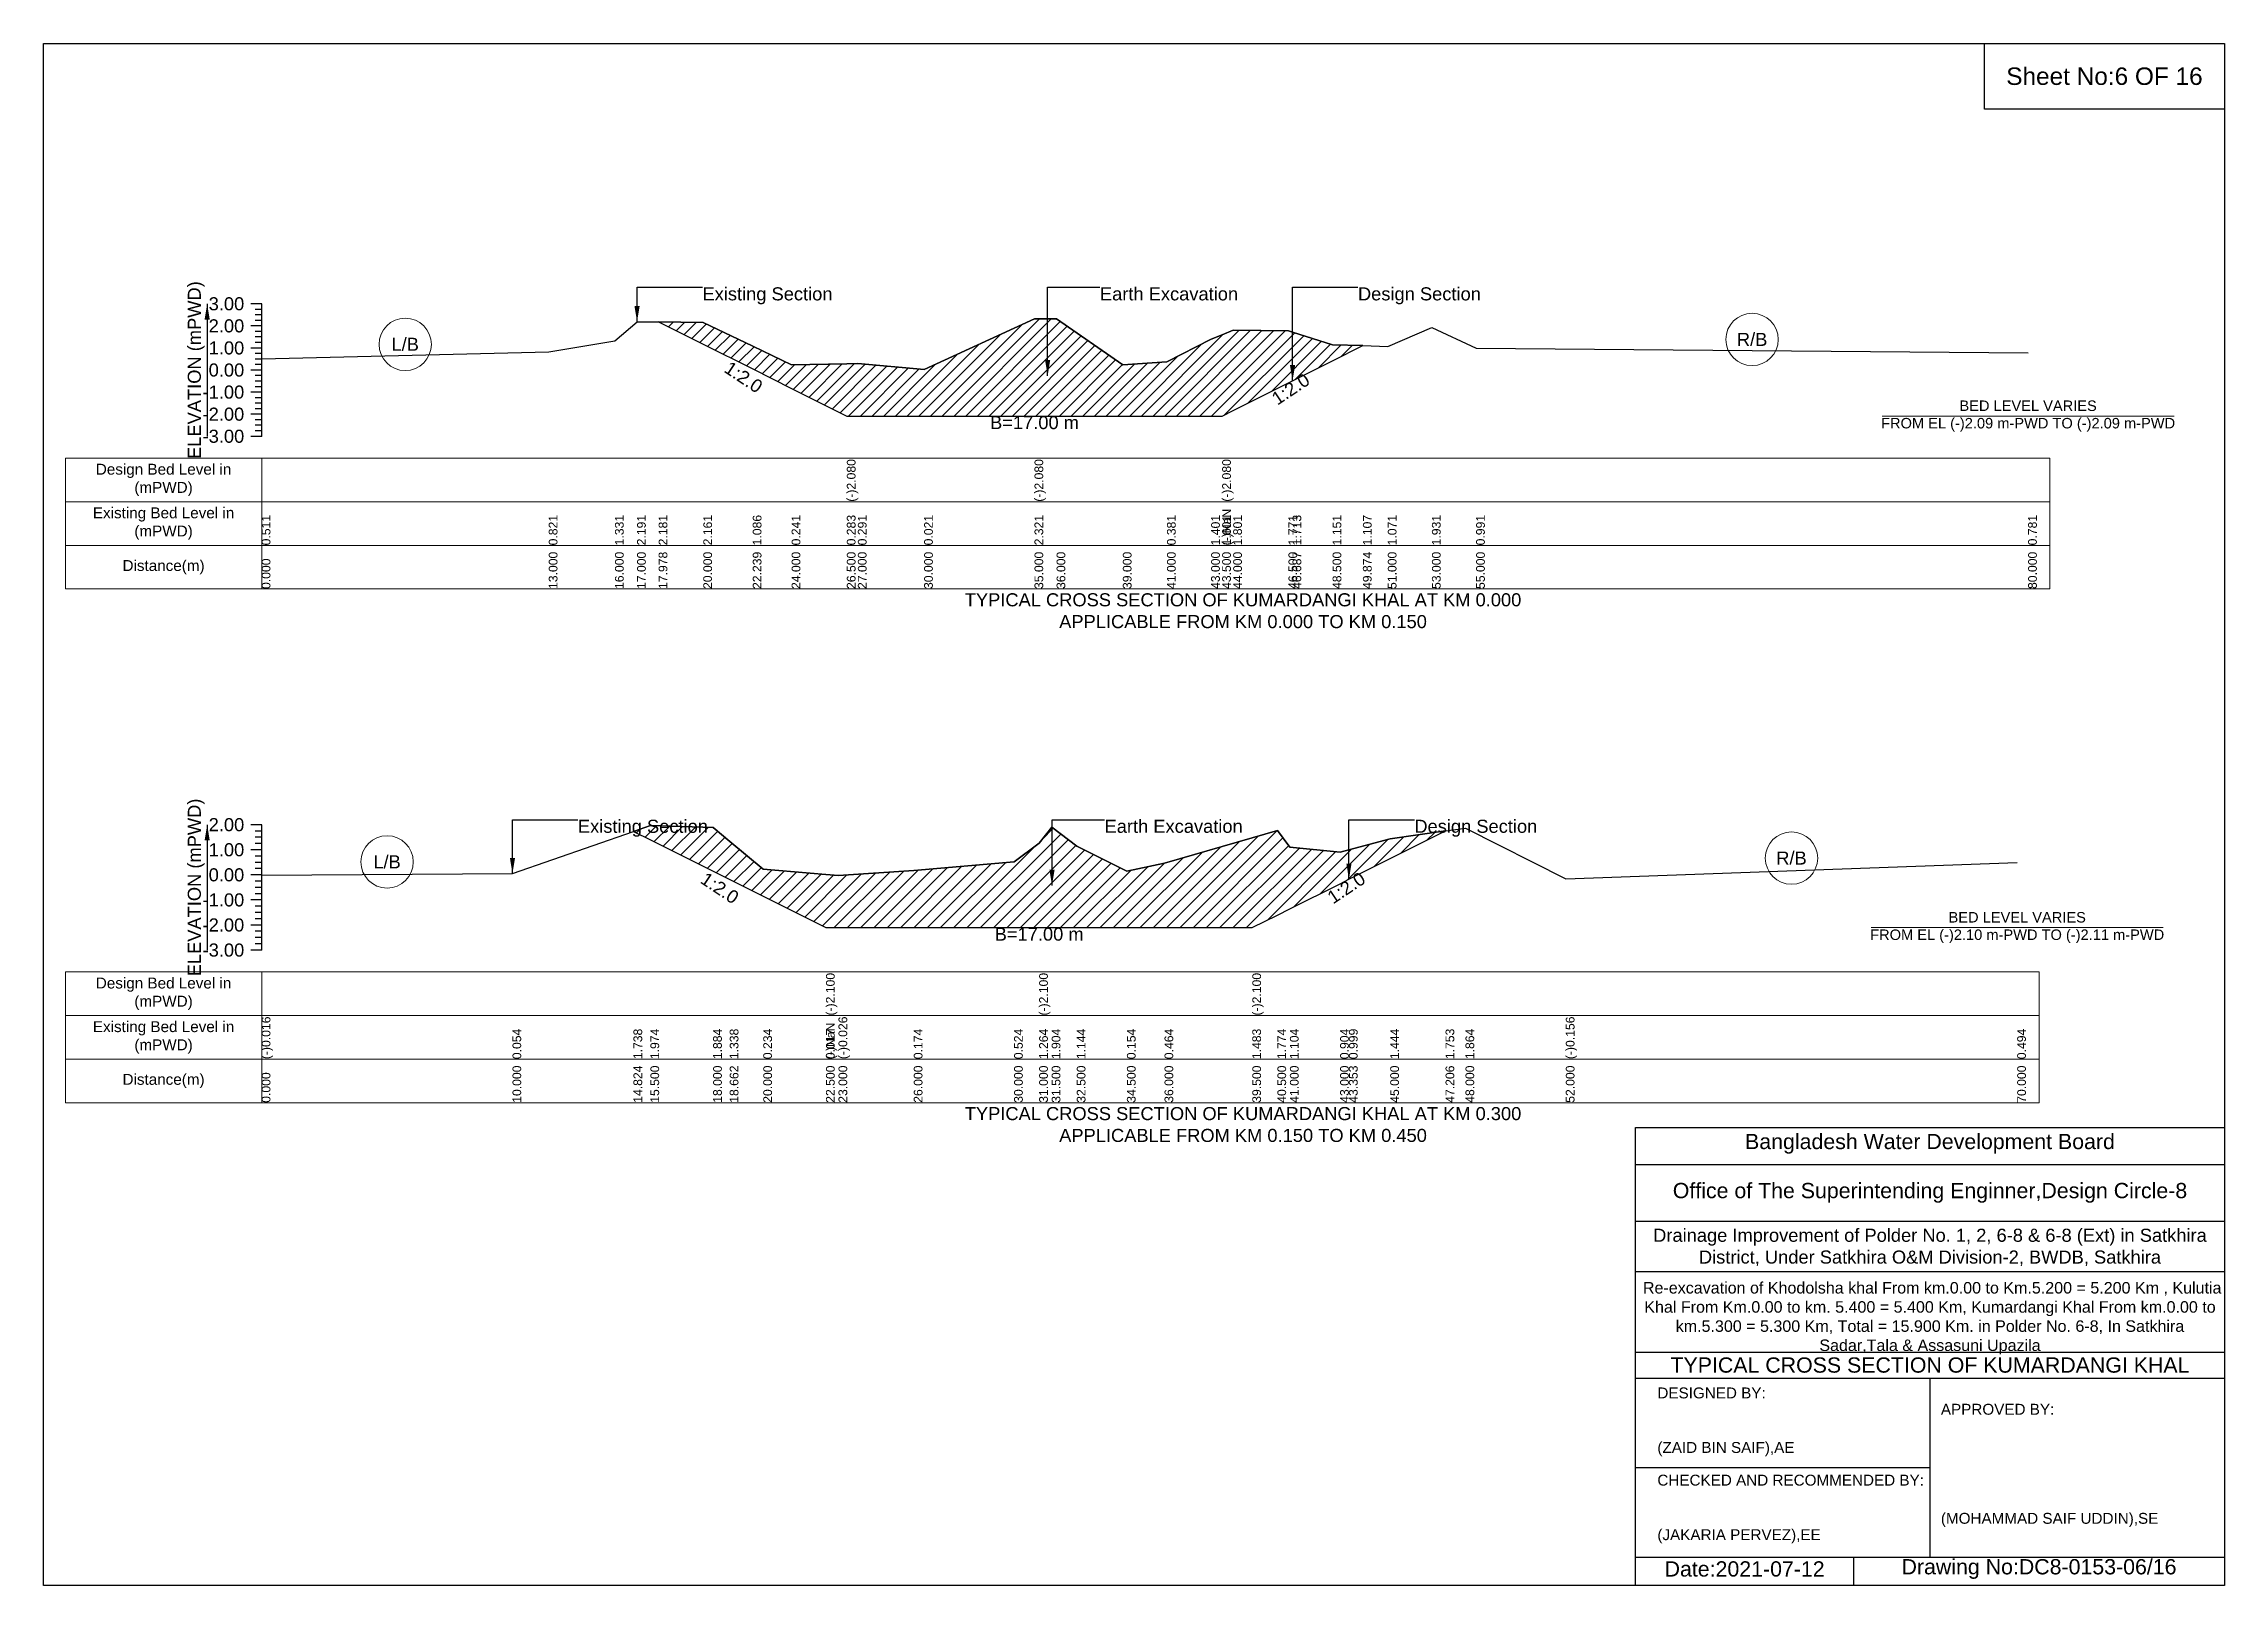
# Model space of a CAD drawing. Header units: inches. Extents: x 91000 to 568000, y -5656 to 0.
# Drawn here: x 460000 to 468000, y -5656 to 0 of the extents above; entities that cross this region are included whole.
import ezdxf

# ---------------------------------------------------------------- set-up
doc = ezdxf.new("R2010")
doc.units = ezdxf.units.IN
doc.header["$LTSCALE"] = 7
doc.header["$MEASUREMENT"] = 0
for name, color, linetype, lineweight in [('Cross section Data Border', 7, 'Continuous', 9), ('Cross Section Labels', 7, 'Continuous', 9), ('Existing_Bed_Level for Xsection', 7, 'Continuous', 25)]:
    doc.layers.add(name, color=color, linetype=linetype, lineweight=lineweight)
doc.styles.get("Standard").update_dxf_attribs({"font": 'arial.ttf'})
doc.dimstyles.get("Standard").update_dxf_attribs({"dimtxt": 0.18, "dimasz": 0.18, "dimexe": 0.18, "dimexo": 0.0625, "dimgap": 0.09, "dimtad": 0, "dimtih": 1, "dimtoh": 1, "dimdec": 4, "dimzin": 0, "dimdsep": 46, "dimtxsty": 'Standard', "dimcen": 0.09, "dimadec": 0, "dimazin": 0, "dimtfac": 1, "dimtdec": 4, "dimtofl": 0, "dimtmove": 0, "dimatfit": 3, "dimfxl": 1, "dimtolj": 1, "dimtzin": 0, "dimarcsym": 0})

msp = doc.modelspace()

# ---------------------------------------------------------------- texts
at = {"attachment_point": 5}
for s, insert, char_height in [('Sheet No:6 OF 16', (467560, -120), 64), ('Bangladesh Water Development Board', (466920, -4036), 56), ('Office of The Superintending Enginner,Design Circle-8', (466920, -4216), 56)]:
    msp.add_mtext(s, dxfattribs=dict(at, insert=insert, char_height=char_height))
for s, insert, char_height, width, attachment_point in [('Drainage Improvement of Polder No. 1, 2, 6-8 & 6-8 (Ext) in Satkhira District, Under Satkhira O&M Division-2, BWDB, Satkhira', (466920, -4416), 48, 2240, 5), (' Re-excavation of Khodolsha khal From km.0.00 to Km.5.200 = 5.200 Km , Kulutia Khal From Km.0.00 to km. 5.400 = 5.400 Km, Kumardangi Khal From km.0.00 to km.5.300 = 5.300 Km, Total = 15.900 Km. in Polder No. 6-8, In Satkhira Sadar,Tala & Assasuni Upazila', (466920, -4676), 42.1524, 2160, 5), ('TYPICAL CROSS SECTION OF KUMARDANGI KHAL', (466920, -4848), 56, 2240, 5), ('DESIGNED BY:^J^J^J(ZAID BIN SAIF),AE', (465920, -5056), 40, 1120, 4), ('APPROVED BY:^J^J^J^J^J^J(MOHAMMAD SAIF UDDIN),SE', (466960, -5216), 40, 1120, 4), ('CHECKED AND RECOMMENDED BY:^J^J^J(JAKARIA PERVEZ),EE', (465920, -5376), 40, 1120, 4), ('Date:2021-07-12', (466240, -5596), 56, 1120, 5), ('Drawing No:DC8-0153-06/16', (467320, -5596), 56, 1760, 5)]:
    msp.add_mtext(s, dxfattribs=dict(insert=insert, char_height=char_height, width=width, attachment_point=attachment_point))
at = {"layer": 'Cross section Data Border', "char_height": 40, "width": 640, "attachment_point": 5}
for s, insert in [('Design Bed Level in (mPWD)', (460440, -1600.7)), ('Existing Bed Level in (mPWD)', (460440, -1760.7)), ('Distance(m)', (460440, -1920.7)), ('Design Bed Level in (mPWD)', (460440, -3485.6)), ('Existing Bed Level in (mPWD)', (460440, -3645.6)), ('Distance(m)', (460440, -3805.6))]:
    msp.add_mtext(s, dxfattribs=dict(at, insert=insert))
at = {"layer": 'Cross Section Labels'}
for s, insert, char_height, attachment_point in [('Existing Section', (462417, -894), 48, 1), ('Earth Excavation', (463875, -894), 48, 1), ('Design Section', (464821.6, -894), 48, 1), ('L/B', (461326.5, -1103.3), 48, 5), ('R/B', (466267.5, -1085.4), 48, 5), ('BED LEVEL VARIES ^JFROM EL (-)2.09 m-PWD TO (-)2.09 m-PWD', (467280, -1366.2), 38.4, 5), ('B=17.00 m', (463635, -1366.2), 48, 2), ('TYPICAL CROSS SECTION OF KUMARDANGI KHAL AT KM 0.000^JAPPLICABLE FROM KM 0.000 TO KM 0.150', (464400, -2080.7), 48, 5), ('Existing Section', (461960, -2847.2), 48, 1), ('Earth Excavation', (463892, -2847.2), 48, 1), ('Design Section', (465028.5, -2847.2), 48, 1), ('L/B', (461260, -3001.9), 48, 5), ('R/B', (466412, -2988.1), 48, 5), ('BED LEVEL VARIES ^JFROM EL (-)2.10 m-PWD TO (-)2.11 m-PWD', (467240, -3242.8), 38.4, 5), ('B=17.00 m', (463652, -3242.8), 48, 2), ('TYPICAL CROSS SECTION OF KUMARDANGI KHAL AT KM 0.300^JAPPLICABLE FROM KM 0.150 TO KM 0.450', (464400, -3965.6), 48, 5)]:
    msp.add_mtext(s, dxfattribs=dict(at, insert=insert, char_height=char_height, attachment_point=attachment_point))
at = {"layer": 'Cross Section Labels', "char_height": 48, "attachment_point": 2}
for insert, rotation in [((462581.1, -1203.7), 326.30993), ((464561.4, -1247.2), 33.69007), ((462493.9, -3077.8), 326.30993), ((464765.5, -3077.1), 33.69007)]:
    msp.add_mtext('1:2.0', dxfattribs=dict(at, insert=insert, rotation=rotation))
at = {"layer": 'Existing_Bed_Level for Xsection', "rotation": 90}
for s, insert, char_height, attachment_point in [('ELEVATION (mPWD)', (460560, -1197.7), 48, 5), ('(-)2.080', (462946.5, -1680.7), 32, 1), ('(-)2.080', (463635, -1680.7), 32, 1), ('(-)2.080', (464323.5, -1680.7), 32, 1), ('0.511', (460800, -1840.7), 32, 1), ('0.821', (461853, -1840.7), 32, 1), ('1.331', (462096, -1840.7), 32, 1), ('2.191', (462177, -1840.7), 32, 1), ('2.181', (462256.2, -1840.7), 32, 1), ('2.161', (462420, -1840.7), 32, 1), ('1.086', (462601.3, -1840.7), 32, 1), ('0.241', (462744, -1840.7), 32, 1), ('0.241', (462744, -1840.7), 32, 1), ('0.283', (462946.5, -1840.7), 32, 1), ('0.283', (462946.5, -1840.7), 32, 1), ('0.283', (462946.5, -1840.7), 32, 1), ('0.291', (462987, -1840.7), 32, 1), ('0.021', (463230, -1840.7), 32, 1), ('2.321', (463635, -1840.7), 32, 1), ('2.321', (463635, -1840.7), 32, 1), ('2.321', (463635, -1840.7), 32, 1), ('2.321', (463635, -1840.7), 32, 1), ('0.381', (464121, -1840.7), 32, 1), ('1.401', (464283, -1840.7), 32, 1), ('(-)NaN', (464323.5, -1840.7), 32, 1), ('1.601', (464323.5, -1840.7), 32, 1), ('1.601', (464323.5, -1840.7), 32, 1), ('1.801', (464364, -1840.7), 32, 1), ('1.771', (464566.5, -1840.7), 32, 1), ('1.713', (464581.6, -1840.7), 32, 1), ('1.151', (464728.5, -1840.7), 32, 1), ('1.107', (464839.8, -1840.7), 32, 1), ('1.071', (464931, -1840.7), 32, 1), ('1.931', (465093, -1840.7), 32, 1), ('0.991', (465255, -1840.7), 32, 1), ('0.781', (467280, -1840.7), 32, 1), ('0.000', (460800, -2000.7), 32, 1), ('13.000', (461853, -2000.7), 32, 1), ('16.000', (462096, -2000.7), 32, 1), ('17.000', (462177, -2000.7), 32, 1), ('17.978', (462256.2, -2000.7), 32, 1), ('20.000', (462420, -2000.7), 32, 1), ('22.239', (462601.3, -2000.7), 32, 1), ('24.000', (462744, -2000.7), 32, 1), ('26.500', (462946.5, -2000.7), 32, 1), ('26.500', (462946.5, -2000.7), 32, 1), ('26.500', (462946.5, -2000.7), 32, 1), ('27.000', (462987, -2000.7), 32, 1), ('30.000', (463230, -2000.7), 32, 1), ('35.000', (463635, -2000.7), 32, 1), ('35.000', (463635, -2000.7), 32, 1), ('35.000', (463635, -2000.7), 32, 1), ('36.000', (463716, -2000.7), 32, 1), ('39.000', (463959, -2000.7), 32, 1), ('41.000', (464121, -2000.7), 32, 1), ('43.000', (464283, -2000.7), 32, 1), ('43.500', (464323.5, -2000.7), 32, 1), ('43.500', (464323.5, -2000.7), 32, 1), ('43.500', (464323.5, -2000.7), 32, 1), ('44.000', (464364, -2000.7), 32, 1), ('46.500', (464566.5, -2000.7), 32, 1), ('46.687', (464581.6, -2000.7), 32, 1), ('48.500', (464728.5, -2000.7), 32, 1), ('49.874', (464839.8, -2000.7), 32, 1), ('51.000', (464931, -2000.7), 32, 1), ('53.000', (465093, -2000.7), 32, 1), ('55.000', (465255, -2000.7), 32, 1), ('80.000', (467280, -2000.7), 32, 1), ('ELEVATION (mPWD)', (460560, -3095.6), 48, 5), ('(-)2.100', (462870, -3565.6), 32, 1), ('(-)2.100', (463652, -3565.6), 32, 1), ('(-)2.100', (464434, -3565.6), 32, 1), ('(-)0.016', (460800, -3725.6), 32, 1), ('(-)NaN', (462870, -3725.6), 32, 1), ('(-)NaN', (462870, -3725.6), 32, 1), ('(-)0.026', (462916, -3725.6), 32, 1), ('(-)0.156', (465584, -3725.6), 32, 1), ('0.054', (461720, -3725.6), 32, 1), ('1.738', (462163.8, -3725.6), 32, 1), ('1.974', (462226, -3725.6), 32, 1), ('1.884', (462456, -3725.6), 32, 1), ('1.338', (462516.9, -3725.6), 32, 1), ('0.234', (462640, -3725.6), 32, 1), ('0.017', (462870, -3725.6), 32, 1), ('0.017', (462870, -3725.6), 32, 1), ('0.174', (463192, -3725.6), 32, 1), ('0.524', (463560, -3725.6), 32, 1), ('1.264', (463652, -3725.6), 32, 1), ('1.264', (463652, -3725.6), 32, 1), ('1.264', (463652, -3725.6), 32, 1), ('1.904', (463698, -3725.6), 32, 1), ('1.144', (463790, -3725.6), 32, 1), ('0.154', (463974, -3725.6), 32, 1), ('0.464', (464112, -3725.6), 32, 1), ('1.483', (464434, -3725.6), 32, 1), ('1.483', (464434, -3725.6), 32, 1), ('1.774', (464526, -3725.6), 32, 1), ('1.104', (464572, -3725.6), 32, 1), ('0.904', (464756, -3725.6), 32, 1), ('0.999', (464788.5, -3725.6), 32, 1), ('1.444', (464940, -3725.6), 32, 1), ('1.753', (465142.9, -3725.6), 32, 1), ('1.864', (465216, -3725.6), 32, 1), ('0.494', (467240, -3725.6), 32, 1), ('10.000', (461720, -3885.6), 32, 1), ('14.824', (462163.8, -3885.6), 32, 1), ('15.500', (462226, -3885.6), 32, 1), ('18.000', (462456, -3885.6), 32, 1), ('18.662', (462516.9, -3885.6), 32, 1), ('20.000', (462640, -3885.6), 32, 1), ('22.500', (462870, -3885.6), 32, 1), ('22.500', (462870, -3885.6), 32, 1), ('22.500', (462870, -3885.6), 32, 1), ('23.000', (462916, -3885.6), 32, 1), ('26.000', (463192, -3885.6), 32, 1), ('30.000', (463560, -3885.6), 32, 1), ('31.000', (463652, -3885.6), 32, 1), ('31.000', (463652, -3885.6), 32, 1), ('31.000', (463652, -3885.6), 32, 1), ('31.500', (463698, -3885.6), 32, 1), ('32.500', (463790, -3885.6), 32, 1), ('34.500', (463974, -3885.6), 32, 1), ('36.000', (464112, -3885.6), 32, 1), ('39.500', (464434, -3885.6), 32, 1), ('39.500', (464434, -3885.6), 32, 1), ('39.500', (464434, -3885.6), 32, 1), ('40.500', (464526, -3885.6), 32, 1), ('41.000', (464572, -3885.6), 32, 1), ('43.000', (464756, -3885.6), 32, 1), ('43.353', (464788.5, -3885.6), 32, 1), ('45.000', (464940, -3885.6), 32, 1), ('47.206', (465142.9, -3885.6), 32, 1), ('48.000', (465216, -3885.6), 32, 1), ('52.000', (465584, -3885.6), 32, 1), ('70.000', (467240, -3885.6), 32, 1), ('0.000', (460800, -3885.6), 32, 1)]:
    msp.add_mtext(s, dxfattribs=dict(at, insert=insert, char_height=char_height, attachment_point=attachment_point))
at = {"layer": 'Existing_Bed_Level for Xsection', "char_height": 48, "attachment_point": 6}
for s, insert in [('3.00', (460736, -954.7)), ('2.00', (460736, -1035.7)), ('1.00', (460736, -1116.7)), ('0.00', (460736, -1197.7)), ('-1.00', (460736, -1278.7)), ('-2.00', (460736, -1359.7)), ('-3.00', (460736, -1440.7)), ('2.00', (460736, -2865.6)), ('1.00', (460736, -2957.6)), ('0.00', (460736, -3049.6)), ('-1.00', (460736, -3141.6)), ('-2.00', (460736, -3233.6)), ('-3.00', (460736, -3325.6))]:
    msp.add_mtext(s, dxfattribs=dict(at, insert=insert))

# ---------------------------------------------------------------- hatches: boundary and pattern name
at = {"layer": 'Existing_Bed_Level for Xsection'}
h = msp.add_hatch(dxfattribs=at)
h.set_pattern_fill('ANSI31', color=256, scale=243, style=0)
h.paths.add_polyline_path([(462256.2, -1021), (462420, -1102.9), (462601.3, -1193.6), (462744, -1264.9), (462946.5, -1366.2), (462987, -1366.2), (463230, -1366.2), (463635, -1366.2), (463716, -1366.2), (463959, -1366.2), (464121, -1366.2), (464283, -1366.2), (464323.5, -1366.2), (464364, -1345.9), (464566.5, -1244.7), (464581.6, -1237.1), (464728.5, -1163.7), (464839.8, -1108), (464728.5, -1104.5), (464581.6, -1058.9), (464566.5, -1054.2), (464364, -1051.8), (464323.5, -1068), (464283, -1084.2), (464121, -1166.8), (463959, -1178.2), (463716, -1009.7), (463635, -1009.7), (463230, -1196), (462987, -1174.1), (462946.5, -1174.8), (462744, -1178.2), (462601.3, -1109.7), (462420, -1022.7)])
h = msp.add_hatch(dxfattribs=at)
h.set_pattern_fill('ANSI31', color=256, scale=276, style=0)
h.paths.add_polyline_path([(462163.8, -2889.8), (462226, -2920.8), (462456, -3035.8), (462516.9, -3066.3), (462640, -3127.8), (462870, -3242.8), (462916, -3242.8), (463192, -3242.8), (463560, -3242.8), (463652, -3242.8), (463698, -3242.8), (463790, -3242.8), (463974, -3242.8), (464112, -3242.8), (464434, -3242.8), (464526, -3196.8), (464572, -3173.8), (464756, -3081.8), (464788.5, -3065.6), (464940, -2989.8), (465142.9, -2888.4), (464940, -2916.8), (464788.5, -2957.7), (464756, -2966.5), (464572, -2948.1), (464526, -2886.4), (464434, -2913.2), (464112, -3007), (463974, -3035.5), (463790, -2944.4), (463698, -2874.5), (463652, -2933.4), (463560, -3001.4), (463192, -3033.6), (462916, -3052), (462870, -3048.1), (462640, -3028.1), (462516.9, -2926.6), (462456, -2876.3), (462226, -2868)])

# ---------------------------------------------------------------- linework, layer by layer
for points in [[(460000, 0), (468000, 0), (468000, -5656), (460000, -5656)], [(467120, 0), (468000, 0), (468000, -240), (467120, -240)]]:
    msp.add_lwpolyline(points, close=True)
for points in [[(465840, -5656), (465840, -3976), (468000, -3976)], [(465840, -4112), (468000, -4112)], [(465840, -4320), (468000, -4320)], [(465840, -4504), (468000, -4504)], [(465840, -4800), (468000, -4800)], [(465840, -4896), (468000, -4896)], [(466920, -4896), (466920, -5552)], [(465840, -5224), (466920, -5224)], [(465840, -5552), (468000, -5552)], [(466640, -5552), (466640, -5656)]]:
    msp.add_lwpolyline(points)
at = {"layer": 'Cross section Data Border'}
for points in [[(460080, -1520.7), (467360, -1520.7), (467360, -2000.7), (460080, -2000.7)], [(460080, -3405.6), (467320, -3405.6), (467320, -3885.6), (460080, -3885.6)]]:
    msp.add_lwpolyline(points, close=True, dxfattribs=at)
for points in [[(460800, -1520.7), (460800, -2000.7)], [(460080, -1680.7), (467360, -1680.7)], [(460080, -1840.7), (467360, -1840.7)], [(460800, -3405.6), (460800, -3885.6)], [(460080, -3565.6), (467320, -3565.6)], [(460080, -3725.6), (467320, -3725.6)]]:
    msp.add_lwpolyline(points, dxfattribs=at)
at = {"layer": 'Cross Section Labels'}
for points in [[(466744.2, -1366.2), (467815.8, -1366.2)], [(466704.2, -3242.8), (467775.8, -3242.8)]]:
    msp.add_lwpolyline(points, dxfattribs=at)
for centre in [(461326.5, -1103.3), (466267.5, -1085.4), (461260, -3001.9), (466412, -2988.1)]:
    msp.add_circle(centre, 96, dxfattribs=at)
at = {"layer": 'Existing_Bed_Level for Xsection'}
for points in [[(460800, -954.7), (460760, -954.7)], [(460800, -1440.7), (460800, -1359.7), (460800, -1278.7), (460800, -1197.7), (460800, -1116.7), (460800, -1035.7), (460800, -954.7)], [(460800, -1035.7), (460760, -1035.7)], [(460800, -975), (460776, -975)], [(460800, -995.2), (460776, -995.2)], [(460800, -1015.5), (460776, -1015.5)], [(460800, -1156.3), (461853, -1131.2), (462096, -1089.9), (462177, -1020.2), (462256.2, -1021), (462420, -1022.7), (462601.3, -1109.7), (462744, -1178.2), (462946.5, -1174.8), (462946.5, -1174.8), (462987, -1174.1), (463230, -1196), (463635, -1009.7), (463635, -1009.7), (463716, -1009.7), (463959, -1178.2), (464121, -1166.8), (464283, -1084.2), (464323.5, -1068), (464323.5, -1068), (464364, -1051.8), (464566.5, -1054.2), (464581.6, -1058.9), (464728.5, -1104.5), (464839.8, -1108), (464931, -1111), (465093, -1041.3), (465255, -1117.4), (467280, -1134.4)], [(460800, -1116.7), (460760, -1116.7)], [(460800, -1056), (460776, -1056)], [(460800, -1076.2), (460776, -1076.2)], [(460800, -1096.5), (460776, -1096.5)], [(460800, -1197.7), (460760, -1197.7)], [(460800, -1137), (460776, -1137)], [(460800, -1157.2), (460776, -1157.2)], [(460800, -1177.5), (460776, -1177.5)], [(460800, -1278.7), (460760, -1278.7)], [(460800, -1218), (460776, -1218)], [(460800, -1238.2), (460776, -1238.2)], [(460800, -1258.5), (460776, -1258.5)], [(460800, -1359.7), (460760, -1359.7)], [(460800, -1299), (460776, -1299)], [(460800, -1319.2), (460776, -1319.2)], [(460800, -1339.5), (460776, -1339.5)], [(460800, -1380), (460776, -1380)], [(460800, -1400.2), (460776, -1400.2)], [(460800, -1420.5), (460776, -1420.5)], [(460800, -1440.7), (460760, -1440.7)], [(460800, -2865.6), (460760, -2865.6)], [(460800, -3325.6), (460800, -3233.6), (460800, -3141.6), (460800, -3049.6), (460800, -2957.6), (460800, -2865.6)], [(460800, -3051.1), (461720, -3044.7), (462163.8, -2889.8), (462226, -2868), (462456, -2876.3), (462516.9, -2926.6), (462640, -3028.1), (462870, -3048.1), (462870, -3048.1), (462916, -3052), (463192, -3033.6), (463560, -3001.4), (463652, -2933.4), (463652, -2933.4), (463698, -2874.5), (463790, -2944.4), (463974, -3035.5), (464112, -3007), (464434, -2913.2), (464434, -2913.2), (464526, -2886.4), (464572, -2948.1), (464756, -2966.5), (464788.5, -2957.7), (464940, -2916.8), (465142.9, -2888.4), (465216, -2878.2), (465584, -3064), (467240, -3004.2)], [(460800, -2957.6), (460760, -2957.6)], [(460800, -2888.6), (460776, -2888.6)], [(460800, -2911.6), (460776, -2911.6)], [(460800, -2934.6), (460776, -2934.6)], [(460800, -2980.6), (460776, -2980.6)], [(460800, -3003.6), (460776, -3003.6)], [(460800, -3026.6), (460776, -3026.6)], [(460800, -3049.6), (460760, -3049.6)], [(460800, -3072.6), (460776, -3072.6)], [(460800, -3095.6), (460776, -3095.6)], [(460800, -3118.6), (460776, -3118.6)], [(460800, -3141.6), (460760, -3141.6)], [(460800, -3164.6), (460776, -3164.6)], [(460800, -3187.6), (460776, -3187.6)], [(460800, -3233.6), (460760, -3233.6)], [(460800, -3210.6), (460776, -3210.6)], [(460800, -3256.6), (460776, -3256.6)], [(460800, -3279.6), (460776, -3279.6)], [(460800, -3325.6), (460760, -3325.6)], [(460800, -3302.6), (460776, -3302.6)]]:
    msp.add_lwpolyline(points, dxfattribs=at)
for points in [[(462256.2, -1021), (462420, -1102.9), (462601.3, -1193.6), (462744, -1264.9), (462946.5, -1366.2), (462946.5, -1366.2), (462987, -1366.2), (463230, -1366.2), (463635, -1366.2), (463635, -1366.2), (463716, -1366.2), (463959, -1366.2), (464121, -1366.2), (464283, -1366.2), (464323.5, -1366.2), (464323.5, -1366.2), (464364, -1345.9), (464566.5, -1244.7), (464581.6, -1237.1), (464728.5, -1163.7), (464839.8, -1108), (464839.8, -1108), (464839.8, -1108), (464728.5, -1104.5), (464581.6, -1058.9), (464566.5, -1054.2), (464364, -1051.8), (464323.5, -1068), (464323.5, -1068), (464283, -1084.2), (464121, -1166.8), (463959, -1178.2), (463716, -1009.7), (463635, -1009.7), (463635, -1009.7), (463230, -1196), (462987, -1174.1), (462946.5, -1174.8), (462946.5, -1174.8), (462744, -1178.2), (462601.3, -1109.7), (462420, -1022.7)], [(462163.8, -2889.8), (462163.8, -2889.8), (462226, -2920.8), (462456, -3035.8), (462516.9, -3066.3), (462640, -3127.8), (462870, -3242.8), (462870, -3242.8), (462916, -3242.8), (463192, -3242.8), (463560, -3242.8), (463652, -3242.8), (463652, -3242.8), (463698, -3242.8), (463790, -3242.8), (463974, -3242.8), (464112, -3242.8), (464434, -3242.8), (464434, -3242.8), (464526, -3196.8), (464572, -3173.8), (464756, -3081.8), (464788.5, -3065.6), (464940, -2989.8), (465142.9, -2888.4), (464940, -2916.8), (464788.5, -2957.7), (464756, -2966.5), (464572, -2948.1), (464526, -2886.4), (464434, -2913.2), (464434, -2913.2), (464112, -3007), (463974, -3035.5), (463790, -2944.4), (463698, -2874.5), (463652, -2933.4), (463652, -2933.4), (463560, -3001.4), (463192, -3033.6), (462916, -3052), (462870, -3048.1), (462870, -3048.1), (462640, -3028.1), (462516.9, -2926.6), (462456, -2876.3), (462226, -2868), (462163.8, -2889.8)]]:
    msp.add_lwpolyline(points, close=True, dxfattribs=at)

msp.set_redraw_order([(e.dxf.handle, doc.entitydb.next_handle()) for e in msp.query("TEXT MTEXT ATTDEF DIMENSION ARC_DIMENSION")])  # texts and dimensions are drawn at this point

# ---------------------------------------------------------------- leaders
at = {"layer": 'Cross Section Labels', "annotation_type": 0, "has_hookline": 1, "hookline_direction": 0}
for points, text_width in [([(462177, -1020.2), (462177, -894), (462416.9, -894)], 467.2), ([(463683.2, -1218.4), (463683.2, -894), (463874.9, -894)], 497), ([(464581.6, -1237.1), (464581.6, -894), (464821.6, -894)], 441.2), ([(461720, -3044.7), (461720, -2847.2), (461959.9, -2847.2)], 467.2), ([(463699.2, -3088), (463699.2, -2847.2), (463891.9, -2847.2)], 497), ([(464788.5, -3065.6), (464788.5, -2847.2), (465028.4, -2847.2)], 441.2)]:
    msp.add_leader(points, dimstyle='Standard', override={"dimasz": 57.6}, dxfattribs=dict(at, text_width=text_width))
at = {"layer": 'Existing_Bed_Level for Xsection'}
for points in [[(460600, -954.7), (460600, -1440.7)], [(460600, -2865.6), (460600, -3325.6)]]:
    msp.add_leader(points, dimstyle='Standard', override={"dimasz": 57.6}, dxfattribs=at)

doc.saveas('drawing.dxf')
